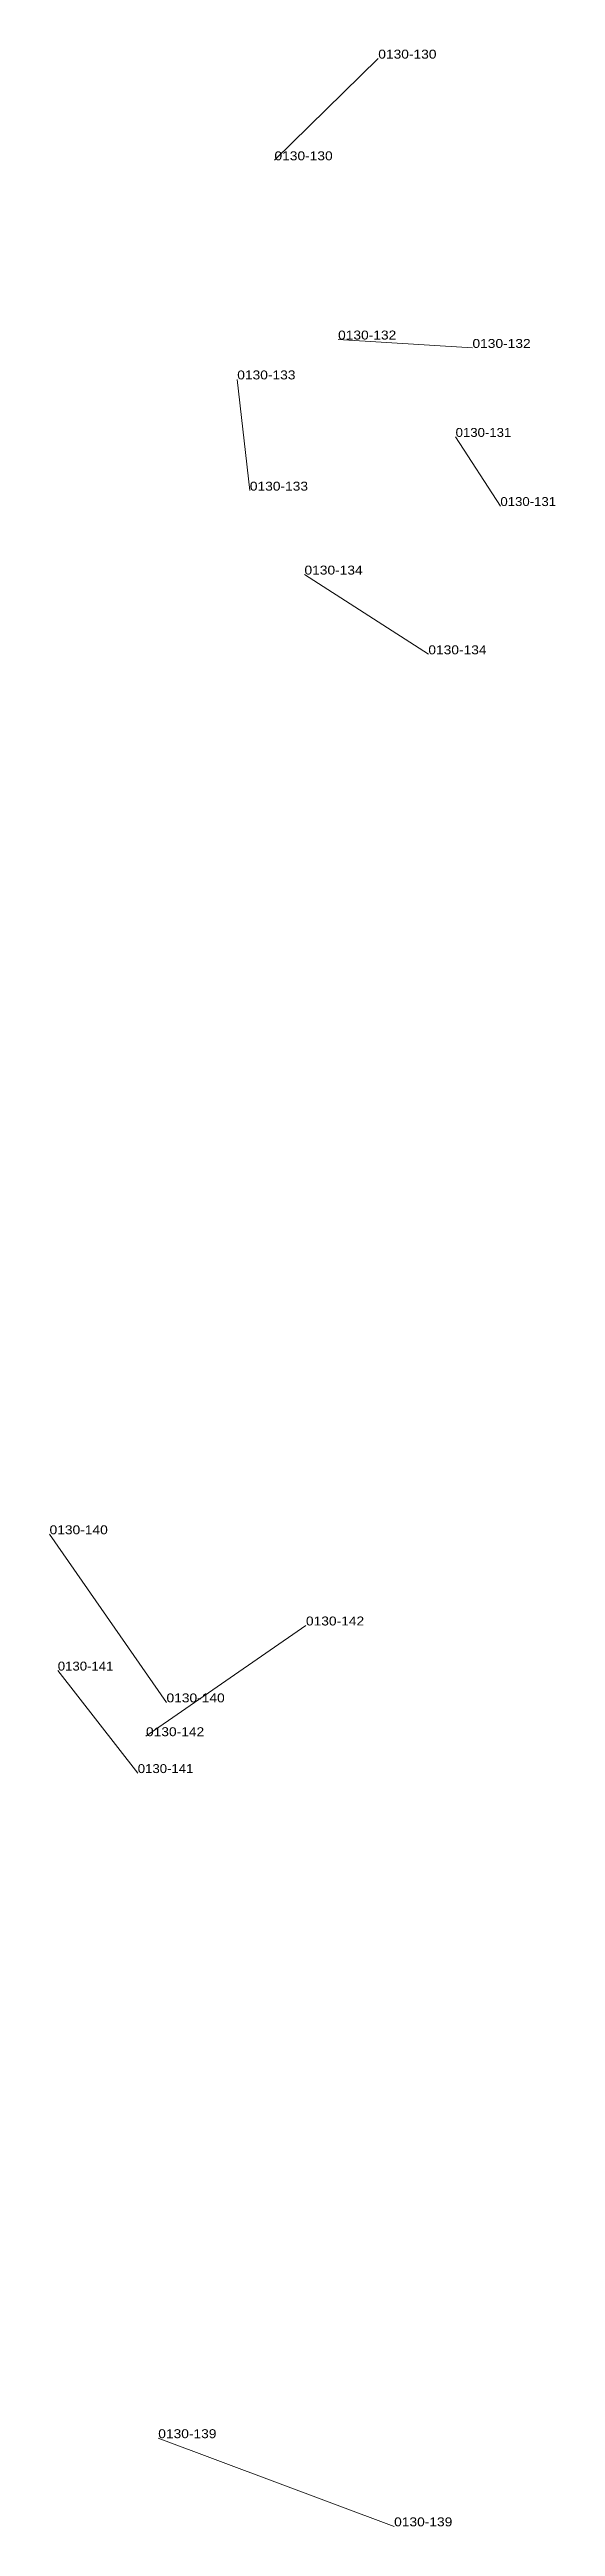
# Model space of a CAD drawing. Header units: metres. Extents: x 571156 to 607184, y 703608 to 727431.
# Drawn here: x 582309 to 582422, y 723143 to 723696 of the extents above; entities that cross this region are included whole.
import ezdxf

# ---------------------------------------------------------------- set-up
doc = ezdxf.new("R2010")
doc.units = ezdxf.units.M
doc.header["$LTSCALE"] = 0.8
doc.layers.add('60', color=7, linetype='Continuous', lineweight=13)
doc.layers.add('61', color=7, linetype='Continuous')

msp = doc.modelspace()

# ---------------------------------------------------------------- texts
at = {"layer": '60'}
for s, width, p in [('0130-130', 1.15, (582359.67, 723671.39)), ('0130-132', 1.15, (582403.88, 723629.46)), ('0130-133', 1.15, (582354.17, 723597.57)), ('0130-131', 1.1, (582410.12, 723594.13)), ('0130-134', 1.15, (582394.03, 723561)), ('0130-140', 1.15, (582309.45, 723364.37)), ('0130-142', 1.15, (582366.7, 723343.99)), ('0130-141', 1.1, (582311.28, 723333.91)), ('0130-139', 1.15, (582333.72, 723162.39))]:
    msp.add_text(s, height=2, dxfattribs=dict(at, width=width)).set_placement(p)
at = {"layer": '61'}
for s, width, p in [('0130-130', 1.15, (582382.85, 723694.11)), ('0130-132', 1.15, (582373.87, 723631.34)), ('0130-133', 1.15, (582351.36, 723622.43)), ('0130-131', 1.1, (582400.12, 723609.58)), ('0130-134', 1.15, (582366.37, 723578.82)), ('0130-140', 1.15, (582335.56, 723326.81)), ('0130-142', 1.15, (582330.98, 723319.25)), ('0130-141', 1.1, (582329.14, 723311.01)), ('0130-139', 1.15, (582386.39, 723142.69))]:
    msp.add_text(s, height=2, dxfattribs=dict(at, width=width)).set_placement(p)

# ---------------------------------------------------------------- linework, layer by layer
at = {"layer": '60'}
for p, q in [((582382.85, 723694.11), (582359.67, 723671.39)), ((582373.87, 723631.34), (582403.88, 723629.46)), ((582351.36, 723622.43), (582354.17, 723597.57)), ((582400.12, 723609.58), (582410.12, 723594.13)), ((582366.37, 723578.82), (582394.03, 723561)), ((582335.56, 723326.81), (582309.45, 723364.37)), ((582330.98, 723319.25), (582366.7, 723343.99)), ((582329.14, 723311.01), (582311.28, 723333.91)), ((582386.39, 723142.69), (582333.72, 723162.39))]:
    msp.add_line(p, q, dxfattribs=at)

msp.set_redraw_order([(e.dxf.handle, doc.entitydb.next_handle()) for e in msp.query("TEXT MTEXT ATTDEF DIMENSION ARC_DIMENSION")])  # texts and dimensions are drawn at this point

doc.saveas('drawing.dxf')
